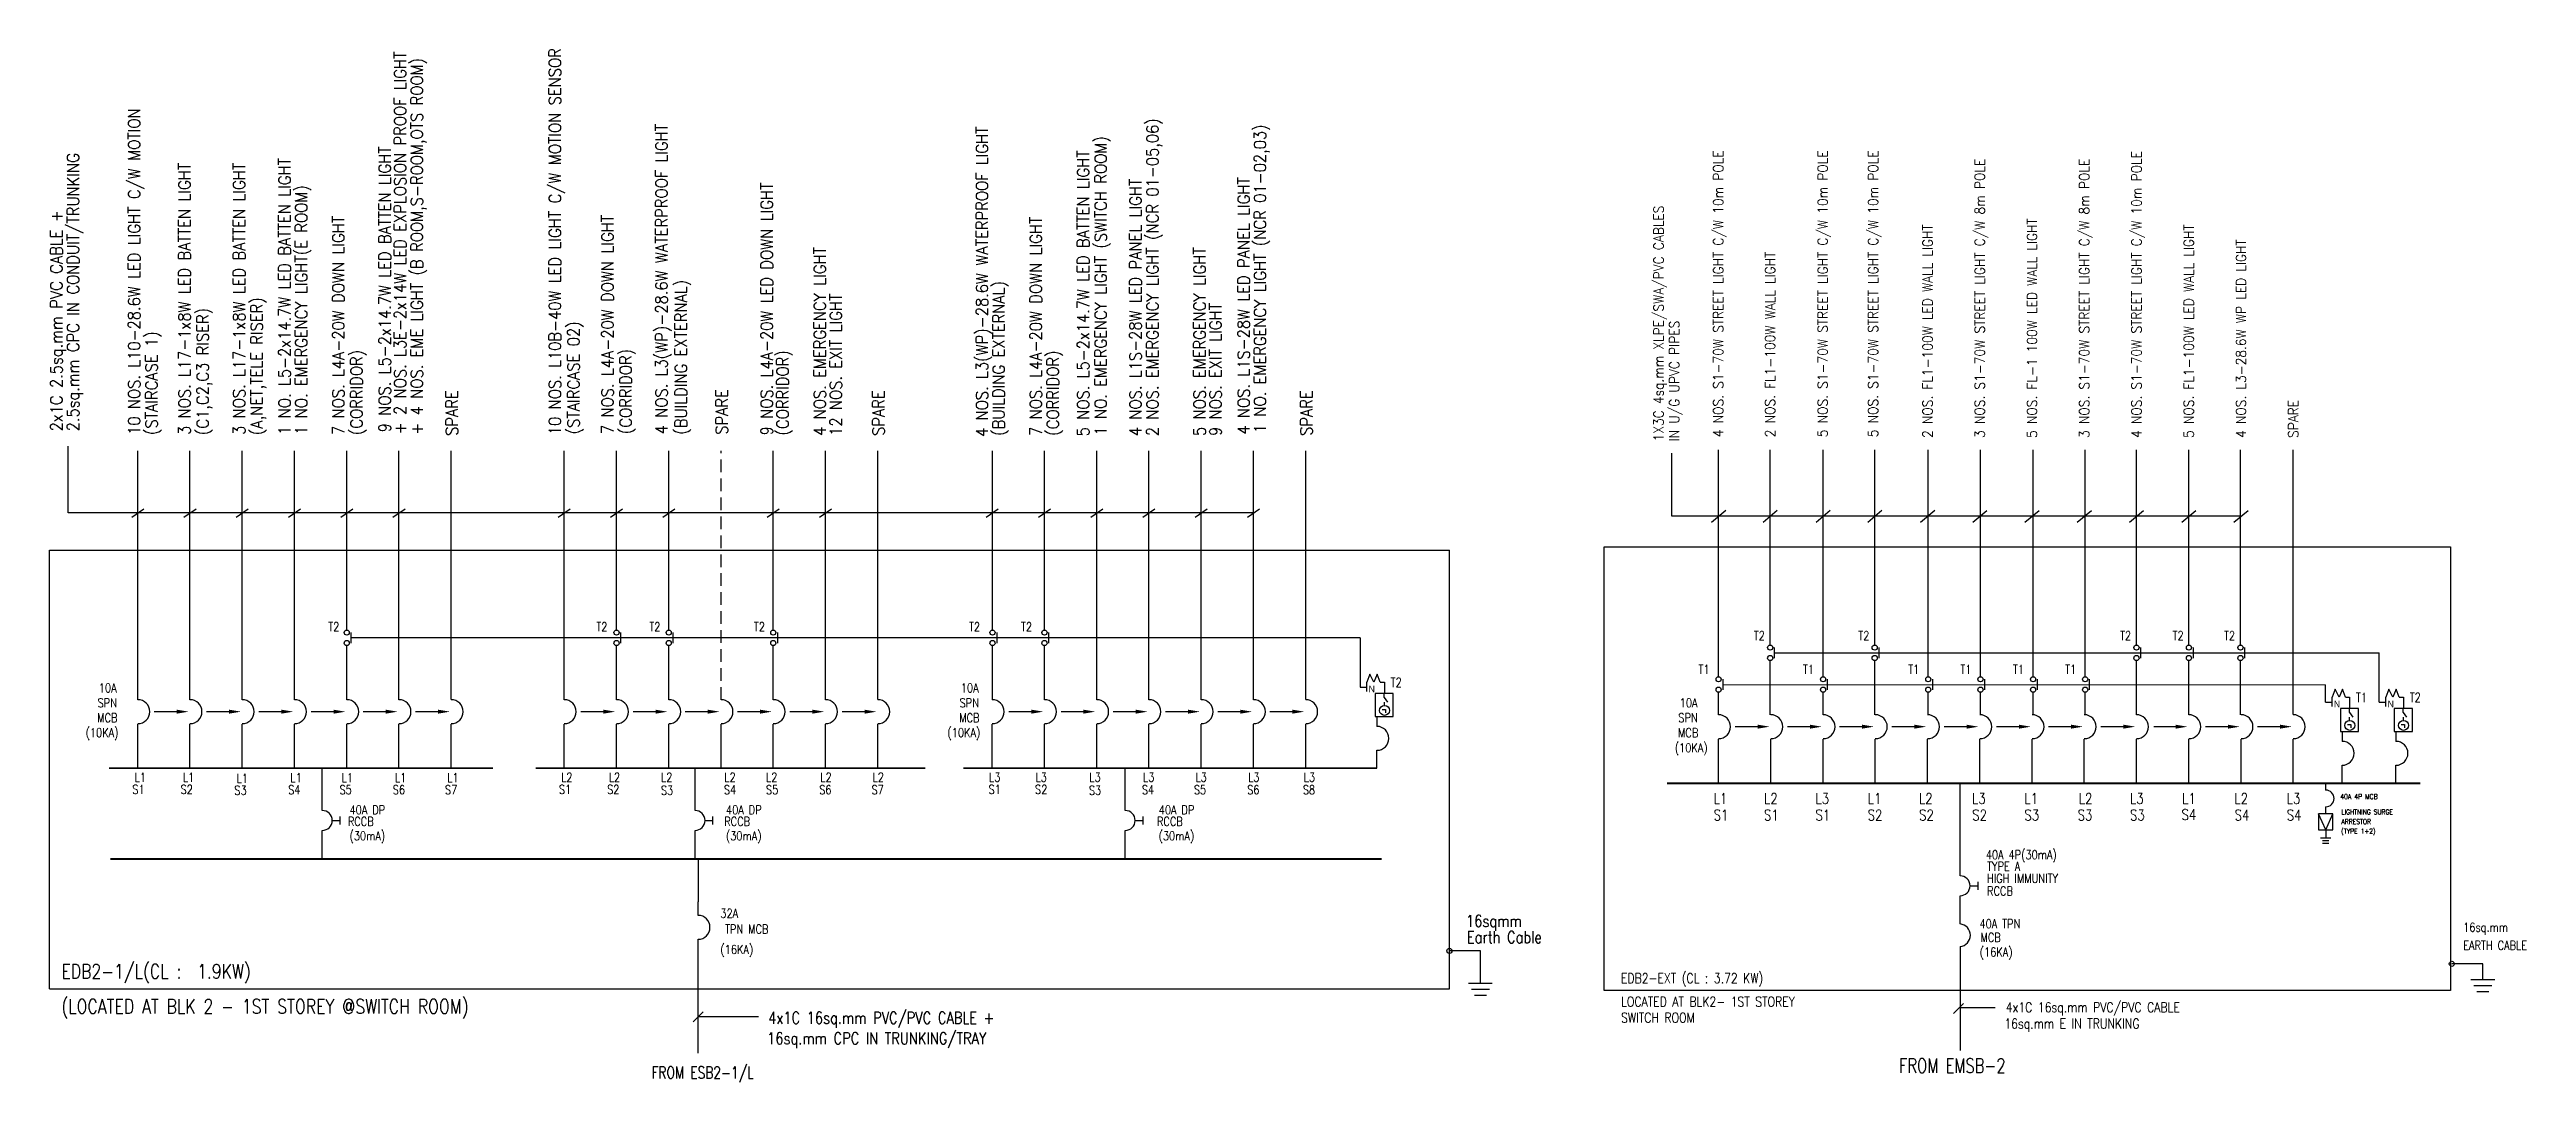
# Model space of a CAD drawing. Header units: millimetres. Extents: x 342787 to 562436, y 253179 to 528288.
# Drawn here: x 427876 to 490059, y 316712 to 342658 of the extents above; entities that cross this region are included whole.
import ezdxf
from ezdxf.enums import TextEntityAlignment as Align

# ---------------------------------------------------------------- set-up
doc = ezdxf.new("R2010")
doc.units = ezdxf.units.MM
doc.header["$LTSCALE"] = 0.01
doc.linetypes.add('DASHED', pattern=[19.05, 12.7, -6.35])
doc.linetypes.add('{ -E- }', pattern=[0])
for name, color, linetype in [('0-DIM', 7, 'Continuous'), ('E-_ELEC----_E-', 3, 'Continuous'), ('ME-SLD', 7, 'Continuous')]:
    doc.layers.add(name, color=color, linetype=linetype)
doc.styles.add('100', font='romans.shx', dxfattribs={"width": 0.8, "height": 250})
doc.styles.add('A2', font='SIMPLEX.shx', dxfattribs={"width": 0.95, "height": 190})
doc.styles.add('PwNote', font='Romans.shx', dxfattribs={"width": 0.75, "bigfont": 'Special.shx'})
doc.styles.add('ROMANS', font='romans', dxfattribs={"width": 0.75})
doc.styles.add('SIMPLEX', font='simplex.shx', dxfattribs={"width": 0.65})
doc.linetypes.add('communication_line', pattern='A,0.25,-0.2,0.25,-0.2,0.25,-0.2,0.25,-0.2,["C",Standard,S=0.1,R=0,X=-0.1,Y=-0.05],-0.075', length=1.875)
doc.dimstyles.get("Standard").update_dxf_attribs({"dimtxt": 0.18, "dimasz": 0.18, "dimexe": 0.18, "dimexo": 0.0625, "dimgap": 0.09, "dimtad": 0, "dimtih": 1, "dimtoh": 1, "dimdec": 4, "dimzin": 0, "dimdsep": 46, "dimtxsty": 'Standard', "dimcen": 0.09, "dimadec": 0, "dimazin": 0, "dimtfac": 1, "dimtdec": 4, "dimtofl": 0, "dimtmove": 0, "dimatfit": 3, "dimfxl": 1, "dimtolj": 1, "dimtzin": 0, "dimarcsym": 0})

msp = doc.modelspace()

# ---------------------------------------------------------------- texts
for s, height, rotation, style, width, p in [('10 NOS. L10B-40W LED LIGHT C/W MOTION SENSOR', 300, 90, 'A2', 0.9, (440714, 332973, 46506)), ('+ 2 NOS. L3E-2x14W LED EXPLOSION PROOF LIGHT', 300, 90, 'A2', 0.9, (436826, 332993, 46506)), ('+ 4 NOS. EME LIGHT (B ROOM,S-ROOM,OTS ROOM) ', 300, 90, 'A2', 0.9, (437248, 332983, 46506)), ('10 NOS. L10-28.6W LED LIGHT C/W MOTION ', 300, 90, 'A2', 0.9, (430150, 332978, 46506)), ('4 NOS. L3(WP)-28.6W WATERPROOF LIGHT', 300, 90, 'A2', 0.9, (443389, 332993, 46506)), ('2 NOS. EMERGENCY LIGHT (NCR 01-05,06)', 300, 90, 'A2', 0.9, (455715, 332947, 46506)), ('9 NOS. L5-2x14.7W LED BATTEN LIGHT', 300, 90, 'A2', 0.9, (436440, 333043, 46506)), ('4 NOS. L3(WP)-28.6W WATERPROOF LIGHT', 300, 90, 'A2', 0.9, (451435, 332927, 46506)), ('1 NO. EMERGENCY LIGHT (SWITCH ROOM)', 300, 90, 'A2', 0.9, (454415, 332962, 46506)), ('1 NO. EMERGENCY LIGHT (NCR 01-02,03)', 300, 90, 'A2', 0.9, (458414, 333023, 46506)), ('2.5sq.mm CPC IN CONDUIT/TRUNKING', 300, 90, 'A2', 0.9, (428616, 333068, 46506)), ('3 NOS. L17-1x8W LED BATTEN LIGHT', 300, 90, 'A2', 0.9, (431412, 332976, 46506)), ('3 NOS. L17-1x8W LED BATTEN LIGHT', 300, 90, 'A2', 0.9, (432784, 332976, 46506)), ('1 NO. L5-2x14.7W LED BATTEN LIGHT', 300, 90, 'A2', 0.9, (433927, 332980, 46506)), ('5 NOS. L5-2x14.7W LED BATTEN LIGHT', 300, 90, 'A2', 0.9, (453977, 332942, 46506)), ('4 NOS. S1-70W STREET LIGHT C/W 10m POLE', 250, 90, 'A2', 0.9, (469893, 332920, -12208)), ('5 NOS. S1-70W STREET LIGHT C/W 10m POLE', 250, 90, 'A2', 0.9, (472515, 332920, -12208)), ('5 NOS. S1-70W STREET LIGHT C/W 10m POLE', 250, 90, 'A2', 0.9, (473781, 332920, -12208)), ('3 NOS. S1-70W STREET LIGHT C/W 8m POLE', 250, 90, 'A2', 0.9, (476459, 332902, -12208)), ('3 NOS. S1-70W STREET LIGHT C/W 8m POLE', 250, 90, 'A2', 0.9, (479083, 332902, -12208)), ('4 NOS. S1-70W STREET LIGHT C/W 10m POLE', 250, 90, 'A2', 0.9, (480394, 332902, -12208)), ('1 NO. EMERGENCY LIGHT(E ROOM)', 300, 90, 'A2', 0.9, (434346, 332980, 46506)), ('9 NOS. L4A-20W LED DOWN LIGHT', 300, 90, 'A2', 0.9, (446030, 332966, 46506)), ('4 NOS. L1S-28W LED PANEL LIGHT', 300, 90, 'A2', 0.9, (455288, 332947, 46506)), ('4 NOS. L1S-28W LED PANEL LIGHT', 300, 90, 'A2', 0.9, (458004, 332985, 46506)), ('2x1C 2.5sq.mm PVC CABLE +', 300, 90, 'A2', 0.9, (428197, 333068, 46506)), ('7 NOS. L4A-20W DOWN LIGHT', 300, 90, 'A2', 0.9, (435276, 332975, 46506)), ('7 NOS. L4A-20W DOWN LIGHT', 300, 90, 'A2', 0.9, (442034, 332999, 46506)), ('7 NOS. L4A-20W DOWN LIGHT', 300, 90, 'A2', 0.9, (452786, 332954, 46506)), ('1X3C 4sq.mm XLPE/SWA/PVC CABLES', 250, 90, 'A2', 0.9, (468396, 332816, -10172)), ('5 NOS. FL-1 100W LED WALL LIGHT', 250, 90, 'A2', 0.9, (477771, 332902, -12208)), ('4 NOS. EMERGENCY LIGHT', 300, 90, 'A2', 0.9, (447365, 332954, 46506)), ('5 NOS. EMERGENCY LIGHT', 300, 90, 'A2', 0.9, (456899, 332950, 46506)), ('2 NOS. FL1-100W LED WALL LIGHT', 250, 90, 'A2', 0.9, (475148, 332902, -12208)), ('5 NOS. FL1-100W LED WALL LIGHT', 250, 90, 'A2', 0.9, (481706, 332902, -12208)), ('4 NOS. L3-28.6W WP LED LIGHT', 250, 90, 'A2', 0.9, (483018, 332902, -12208)), ('2 NOS. FL1-100W WALL LIGHT', 250, 90, 'A2', 0.9, (471194, 332920, -12208)), ('(BUILDING EXTERNAL)', 300, 90, 'A2', 0.9, (443877, 332986, 46506)), ('12 NOS. EXIT LIGHT', 300, 90, 'A2', 0.9, (447765, 332954, 46506)), ('(BUILDING EXTERNAL)', 300, 90, 'A2', 0.9, (451854, 332957, 46506)), ('(C1,C2,C3 RISER)', 300, 90, 'A2', 0.9, (431870, 332976, 46506)), ('(A,NET,TELE RISER)', 300, 90, 'A2', 0.9, (433226, 332976, 46506)), ('9 NOS. EXIT LIGHT', 300, 90, 'A2', 0.9, (457299, 332950, 46506)), ('IN U/G UPVC PIPES', 250, 90, 'A2', 0.9, (468790, 332816, -10172)), ('(STAIRCASE 1)', 300, 90, 'A2', 0.9, (430587, 332978, 46506)), ('(STAIRCASE 02)', 300, 90, 'A2', 0.9, (441180, 332996, 46506)), ('(CORRIDOR) ', 300, 90, 'A2', 0.9, (435730, 332975, 46506)), ('(CORRIDOR) ', 300, 90, 'A2', 0.9, (442490, 332999, 46506)), ('(CORRIDOR) ', 300, 90, 'A2', 0.9, (446430, 332965, 46506)), ('(CORRIDOR) ', 300, 90, 'A2', 0.9, (453215, 332959, 46506)), ('SPARE', 300, 90, 'A2', 0.9, (438128, 332955, 46506)), ('SPARE', 300, 90, 'A2', 0.9, (444901, 332983, 46506)), ('SPARE', 300, 90, 'A2', 0.9, (448836, 332955, 46506)), ('SPARE', 300, 90, 'A2', 0.9, (459579, 332955, 46506)), ('SPARE', 250, 90, 'A2', 0.9, (484329, 332902, -12208)), ('L1', 270, 360, '100', 0.8, (469653, 323708, -4069)), ('L2', 270, 360, '100', 0.8, (470918, 323708, -4069)), ('L3', 270, 360, '100', 0.8, (472210, 323708, -4069)), ('L1', 270, 360, '100', 0.8, (473521, 323708, -4069)), ('L2', 270, 360, '100', 0.8, (474807, 323708, -4069)), ('L3', 270, 360, '100', 0.8, (476139, 323708, -4069)), ('L1', 270, 360, '100', 0.8, (477455, 323708, -4069)), ('L2', 270, 360, '100', 0.8, (478821, 323708, -4069)), ('L3', 270, 360, '100', 0.8, (480104, 323708, -4069)), ('L1', 270, 360, '100', 0.8, (481415, 323708, -4069)), ('L2', 270, 360, '100', 0.8, (482727, 323708, -4069)), ('L3', 270, 360, '100', 0.8, (484038, 323708, -4069)), ('S1', 270, 360, '100', 0.8, (469653, 323294, -4069)), ('S1', 270, 360, '100', 0.8, (470918, 323294, -4069)), ('S1', 270, 360, '100', 0.8, (472210, 323294, -4069)), ('S2', 270, 360, '100', 0.8, (473521, 323294, -4069)), ('S2', 270, 360, '100', 0.8, (474812, 323294, -4069)), ('S2', 270, 360, '100', 0.8, (476144, 323294, -4069)), ('S3', 270, 360, '100', 0.8, (477455, 323294, -4069)), ('S3', 270, 360, '100', 0.8, (478791, 323294, -4069)), ('S3', 270, 360, '100', 0.8, (480107, 323294, -4069)), ('S4', 270, 360, '100', 0.8, (481399, 323306, -4069)), ('S4', 270, 360, '100', 0.8, (482731, 323294, -4069)), ('S4', 270, 360, '100', 0.8, (484042, 323294, -4069)), ('40A 4P(30mA)', 225, 360, '100', 0.8, (476486, 322320, -4069)), ('TYPE A', 225, 360, '100', 0.8, (476518, 322030, -4069)), ('HIGH IMMUNITY', 225, 360, '100', 0.8, (476518, 321727, -4069)), ('RCCB', 225, 360, '100', 0.8, (476518, 321409, -4069)), ('40A TPN', 225, 360, '100', 0.8, (476326, 320585, -4069)), ('MCB', 225, 360, '100', 0.8, (476352, 320243, -4069)), ('EARTH CABLE', 225, 360, '100', 0.8, (488470, 320044, -12208)), ('16sq.mm', 225, 360, '100', 0.8, (488470, 320498, -12208)), ('(16KA)', 225, 360, '100', 0.8, (476333, 319875, -4069)), ('4x1C 16sq.mm PVC/PVC CABLE +', 300, 360, 'PwNote', 0.8, (445917, 318187, 46506)), ('SWITCH ROOM', 250, 360, 'PwNote', 0.8, (467329, 318215, -12208)), ('LOCATED AT BLK2- 1ST STOREY ', 250, 360, 'PwNote', 0.8, (467329, 318617, -12208)), ('4x1C 16sq.mm PVC/PVC CABLE', 250, 360, 'PwNote', 0.8, (476986, 318475, -4069)), ('16sq.mm CPC IN TRUNKING/TRAY', 300, 360, 'PwNote', 0.8, (445891, 317671, 46506)), ('16sq.mm E IN TRUNKING', 250, 360, 'PwNote', 0.8, (476950, 318067, -4069))]:
    msp.add_text(s, height=height, rotation=rotation, dxfattribs=dict(style=style, width=width)).set_placement(p)
for s, height, style, width, p in [('T2', 225, '100', 0.8, (434872, 328046, 46506)), ('T2', 225, '100', 0.8, (441604, 328046, 46506)), ('T2', 225, '100', 0.8, (442935, 328046, 46506)), ('T2', 225, '100', 0.8, (445558, 328046, 46506)), ('T2', 225, '100', 0.8, (450960, 328046, 46506)), ('T2', 225, '100', 0.8, (452264, 328046, 46506)), ('T2', 225, '100', 0.8, (470661, 327823, -4069)), ('T2', 225, '100', 0.8, (473285, 327823, -4069)), ('T2', 225, '100', 0.8, (479857, 327823, -4069)), ('T2', 225, '100', 0.8, (481174, 327823, -4069)), ('T2', 225, '100', 0.8, (482467, 327823, -4069)), ('10A', 225, '100', 0.8, (429113, 326511, 46506)), ('10A', 225, '100', 0.8, (450754, 326511, 46506)), ('T2', 240, 'SIMPLEX', 0.75, (461545, 326640, 46506)), ('T1', 240, 'SIMPLEX', 0.75, (485779, 326263, -4069)), ('T2', 240, 'SIMPLEX', 0.75, (487129, 326263, -4069)), ('MCB', 225, '100', 0.8, (429072, 325761, 46506)), ('SPN', 225, '100', 0.8, (429081, 326136, 46506)), ('MCB', 225, '100', 0.8, (450713, 325761, 46506)), ('SPN', 225, '100', 0.8, (450722, 326136, 46506)), ('SPN', 225, '100', 0.8, (468767, 325760, -4069)), ('10A', 225, '100', 0.8, (468800, 326135, -4069)), ('(10KA)', 225, '100', 0.8, (428782, 325388, 46506)), ('(10KA)', 225, '100', 0.8, (450418, 325388, 46506)), ('(10KA)', 225, '100', 0.8, (468679, 325005, -4069)), ('MCB', 225, '100', 0.8, (468759, 325385, -4069)), ('S1', 225, '100', 0.8, (429956, 323961, 46506)), ('L1', 225, '100', 0.8, (430012, 324267, 46506)), ('S2', 225, '100', 0.8, (431166, 323961, 46506)), ('L1', 225, '100', 0.8, (431222, 324267, 46506)), ('S3', 225, '100', 0.8, (432516, 323937, 46506)), ('L1', 225, '100', 0.8, (432573, 324242, 46506)), ('S4', 225, '100', 0.8, (433866, 323953, 46506)), ('L1', 225, '100', 0.8, (433923, 324259, 46506)), ('S5', 225, '100', 0.8, (435155, 323953, 46506)), ('L1', 225, '100', 0.8, (435211, 324259, 46506)), ('S6', 225, '100', 0.8, (436492, 323953, 46506)), ('L1', 225, '100', 0.8, (436548, 324259, 46506)), ('S7', 225, '100', 0.8, (437803, 323953, 46506)), ('L1', 225, '100', 0.8, (437860, 324259, 46506)), ('S1', 225, '100', 0.8, (440663, 323961, 46506)), ('L2', 225, '100', 0.8, (440720, 324267, 46506)), ('S2', 225, '100', 0.8, (441874, 323961, 46506)), ('L2', 225, '100', 0.8, (441916, 324267, 46506)), ('S3', 225, '100', 0.8, (443224, 323937, 46506)), ('L2', 225, '100', 0.8, (443228, 324267, 46506)), ('S4', 225, '100', 0.8, (444805, 323953, 46506)), ('L2', 225, '100', 0.8, (444815, 324267, 46506)), ('S5', 225, '100', 0.8, (445862, 323953, 46506)), ('L2', 225, '100', 0.8, (445863, 324267, 46506)), ('S6', 225, '100', 0.8, (447199, 323953, 46506)), ('L2', 225, '100', 0.8, (447225, 324267, 46506)), ('S7', 225, '100', 0.8, (448511, 323953, 46506)), ('L2', 225, '100', 0.8, (448537, 324267, 46506)), ('S1', 225, '100', 0.8, (451449, 323961, 46506)), ('L3', 225, '100', 0.8, (451463, 324267, 46506)), ('S2', 225, '100', 0.8, (452617, 323961, 46506)), ('L3', 225, '100', 0.8, (452629, 324267, 46506)), ('S3', 225, '100', 0.8, (453967, 323937, 46506)), ('L3', 225, '100', 0.8, (453981, 324267, 46506)), ('S4', 225, '100', 0.8, (455297, 323953, 46506)), ('L3', 225, '100', 0.8, (455329, 324267, 46506)), ('S5', 225, '100', 0.8, (456605, 323953, 46506)), ('L3', 225, '100', 0.8, (456644, 324267, 46506)), ('S6', 225, '100', 0.8, (457942, 323953, 46506)), ('L3', 225, '100', 0.8, (457966, 324267, 46506)), ('S8', 225, '100', 0.8, (459339, 323953, 46506)), ('L3', 225, '100', 0.8, (459363, 324267, 46506)), ('EDB2-EXT (CL : 3.72 KW)', 250, 'PwNote', 0.8, (467326, 319207, -12208)), ('FROM ESB2-1/L', 300, 'PwNote', 0.75, (442988, 316812, 46506)), ('FROM EMSB-2', 360, 'PwNote', 0.75, (474309, 316956, -4069))]:
    msp.add_text(s, height=height, dxfattribs=dict(style=style, width=width)).set_placement(p)
at = {"width": 0.8}
for s, height, style, p in [('T1', 225, '100', (469412, 327090, -4069)), ('T1', 225, '100', (472035, 327090, -4069)), ('T1', 225, '100', (474677, 327090, -4069)), ('T1', 225, '100', (475986, 327090, -4069)), ('T1', 225, '100', (477307, 327090, -4069)), ('T1', 225, '100', (478615, 327090, -4069)), ('RCCB', 225, '100', (435689, 323269, 46506)), ('40A DP ', 225, '100', (435917, 323560, 46506)), ('RCCB', 225, '100', (445139, 323269, 46506)), ('40A DP ', 225, '100', (445367, 323560, 46506)), ('RCCB', 225, '100', (456002, 323269, 46506)), ('40A DP ', 225, '100', (456230, 323560, 46506)), ('(30mA)', 225, '100', (435855, 322891, 46506)), ('(30mA)', 225, '100', (445304, 322891, 46506)), ('(30mA)', 225, '100', (456167, 322891, 46506)), ('32A ', 225, '100', (445002, 320960, 46506)), ('16sqmm ', 300, 'ROMANS', (464218, 320718, 46506)), ('TPN MCB', 225, '100', (445379, 320564, 46506)), ('Earth Cable', 300, 'ROMANS', (464398, 320360, 46506)), ('(16KA)', 225, '100', (445130, 320036, 46506))]:
    msp.add_text(s, height=height, dxfattribs=dict(at, style=style)).set_placement(p, align=Align.MIDDLE)
for p in [(460989, 326512, 46506), (485223, 326135, -4069), (486572, 326135, -4069)]:
    msp.add_text('N', height=166).set_placement(p)
at = {"ltscale": 1000, "style": 'SIMPLEX', "width": 0.8}
msp.add_text('40A 4P MCB', height=125, dxfattribs=at).set_placement((485385, 323832, 7557))
at = {"ltscale": 1.5, "style": 'PwNote', "width": 0.8}
for s, p in [('EDB2-1/L(CL :  1.9KW)', (428173, 319323, 46506)), ('(LOCATED AT BLK 2 - 1ST STOREY @SWITCH ROOM)', (428173, 318442, 46506))]:
    msp.add_text(s, height=360, dxfattribs=at).set_placement(p)
at = {"layer": 'ME-SLD', "color": 7, "style": 'ROMANS', "width": 0.75}
for s, p in [('LIGHTNING SURGE', (485414, 323444, -4069)), ('ARRESTOR', (485414, 323203, -4069)), ('(TYPE 1+2)', (485409, 322962, -4069))]:
    msp.add_text(s, height=125, dxfattribs=at).set_placement(p)

# ---------------------------------------------------------------- blocks, each defined once
blk = doc.blocks.new('ELEC0338')
at = {"color": 7}
for p, q in [((160, 849), (160, 1039)), ((160, 849), (310, 649)), ((164, 498), (164, 646))]:
    blk.add_line(p, q, dxfattribs=at)
blk.add_lwpolyline([(566, 0), (566, 1039), (-250, 1039), (-250, 0)], close=True, dxfattribs=at)
blk.add_lwpolyline([(64, 311), (218, 311), (218, 168)], dxfattribs=at)
blk.add_circle((172, 277), 222, dxfattribs=at)
blk = doc.blocks.new('CLOSEDFILLED')
at = {"color": 0}
blk.add_solid([(-1, 0), (0, 0), (-1, 0)], dxfattribs=at)
blk = doc.blocks.new('ELEC0302')
at = {"color": 0}
blk.add_arc((20, 0), 300, 275.73917, 84.26083, dxfattribs=at)

# ---------------------------------------------------------------- linework, layer by layer
at = {"linetype": '{ -E- }'}
for p, q in [((430091, 326326, 46506), (430091, 332578, 46506)), ((431402, 326326, 46506), (431402, 332578, 46506)), ((432714, 326326, 46506), (432714, 332578, 46506)), ((434025, 326326, 46506), (434025, 332578, 46506)), ((435337, 328076, 46506), (435337, 332578, 46506)), ((436649, 326326, 46506), (436649, 332578, 46506)), ((440798, 326326, 46506), (440798, 332578, 46506)), ((442110, 328076, 46506), (442110, 332578, 46506)), ((443421, 328076, 46506), (443421, 332578, 46506)), ((446045, 328076, 46506), (446045, 332578, 46506)), ((447356, 326326, 46506), (447356, 332578, 46506)), ((451549, 328076, 46506), (451549, 332578, 46506)), ((452853, 328076, 46506), (452853, 332578, 46506)), ((454164, 326326, 46506), (454164, 332578, 46506)), ((455476, 326326, 46506), (455476, 332578, 46506)), ((456788, 326326, 46506), (456788, 332578, 46506)), ((458099, 326326, 46506), (458099, 332578, 46506)), ((469777, 326905, -4069), (469777, 332599, -12208)), ((471073, 327701, -4069), (471073, 332599, -12208)), ((472400, 326905, -4069), (472400, 332599, -12208)), ((473696, 327701, -4069), (473696, 332599, -12208)), ((475042, 326905, -4069), (475042, 332599, -12208)), ((476351, 326905, -4069), (476351, 332599, -12208)), ((477672, 326905, -4069), (477672, 332599, -12208)), ((478980, 326905, -4069), (478980, 332599, -12208)), ((480268, 327701, -4069), (480268, 332599, -12208)), ((481586, 327701, -4069), (481586, 332599, -12208)), ((482879, 327701, -4069), (482879, 332599, -12208)), ((435337, 326326, 46506), (435337, 327685, 46506)), ((442110, 326326, 46506), (442110, 327685, 46506)), ((443421, 326326, 46506), (443421, 327685, 46506)), ((446045, 326326, 46506), (446045, 327685, 46506)), ((451549, 326326, 46506), (451549, 327685, 46506)), ((452853, 326326, 46506), (452853, 327685, 46506)), ((471073, 325950, -4069), (471073, 327310, -4069)), ((473696, 325950, -4069), (473696, 327310, -4069)), ((480268, 325950, -4069), (480268, 327310, -4069)), ((481586, 325950, -4069), (481586, 327310, -4069)), ((482879, 325950, -4069), (482879, 327310, -4069)), ((469777, 325949, -4069), (469777, 326514, -4069)), ((472400, 325949, -4069), (472400, 326514, -4069)), ((475042, 325949, -4069), (475042, 326514, -4069)), ((476351, 325949, -4069), (476351, 326514, -4069)), ((477672, 325949, -4069), (477672, 326514, -4069)), ((478980, 325949, -4069), (478980, 326514, -4069)), ((444156, 320910, 46506), (444156, 321249, 46506)), ((444156, 317452, 46506), (444156, 320309, 46506)), ((463797, 320015, 46506), (463018, 320015, 46506))]:
    msp.add_line(p, q, dxfattribs=at)
at = {"linetype": 'DASHED', "ltscale": 10}
for p, q in [((437960, 326326, 46506), (437960, 332578, 46506)), ((448668, 326326, 46506), (448668, 332578, 46506)), ((459411, 326326, 46506), (459411, 332578, 46506)), ((484205, 325949, -4069), (484205, 332599, -12208))]:
    msp.add_line(p, q, dxfattribs=at)
at = {"linetype": 'DASHED', "ltscale": 2500}
msp.add_line((444733, 326326, 46506), (444733, 332578, 46506), dxfattribs=at)
for p, q in [((429940, 330914, 46506), (430241, 331123, 46506)), ((431251, 330914, 46506), (431553, 331123, 46506)), ((432563, 330914, 46506), (432865, 331123, 46506)), ((433875, 330914, 46506), (434176, 331123, 46506)), ((435186, 330914, 46506), (435488, 331123, 46506)), ((436498, 330914, 46506), (436800, 331123, 46506)), ((440647, 330914, 46506), (440949, 331123, 46506)), ((441959, 330914, 46506), (442260, 331123, 46506)), ((443271, 330914, 46506), (443572, 331123, 46506)), ((445894, 330914, 46506), (446195, 331123, 46506)), ((447205, 330914, 46506), (447507, 331123, 46506)), ((451390, 330914, 46506), (451692, 331123, 46506)), ((452702, 330914, 46506), (453003, 331123, 46506)), ((454014, 330914, 46506), (454315, 331123, 46506)), ((455325, 330914, 46506), (455627, 331123, 46506)), ((456637, 330914, 46506), (456938, 331123, 46506)), ((457948, 330914, 46506), (458250, 331123, 46506)), ((469601, 330789, -10172), (469956, 331084, -10172)), ((470897, 330789, -9444), (471251, 331084, -9444)), ((472224, 330789, -9830), (472579, 331084, -9830)), ((473520, 330789, -9444), (473875, 331084, -9444)), ((474848, 330789, -9444), (475203, 331084, -9444)), ((476158, 330788, -10172), (476513, 331083, -10172)), ((477469, 330788, -10172), (477824, 331083, -10172)), ((478781, 330788, -10172), (479136, 331083, -10172)), ((480093, 330788, -10172), (480448, 331083, -10172)), ((481404, 330788, -10172), (481759, 331083, -10172)), ((482716, 330788, -10172), (483071, 331083, -10172)), ((435337, 327946, 46506), (435337, 327947, 46506)), ((435450, 327750, 46506), (435450, 328012, 46506)), ((442110, 327946, 46506), (442110, 327947, 46506)), ((442222, 327750, 46506), (442222, 328012, 46506)), ((443421, 327946, 46506), (443421, 327947, 46506)), ((443534, 327750, 46506), (443534, 328012, 46506)), ((446045, 327946, 46506), (446045, 327947, 46506)), ((446157, 327750, 46506), (446157, 328012, 46506)), ((451549, 327946, 46506), (451549, 327947, 46506)), ((451662, 327750, 46506), (451662, 328012, 46506)), ((452853, 327946, 46506), (452853, 327947, 46506)), ((452965, 327750, 46506), (452965, 328012, 46506)), ((471073, 327570, -4069), (471073, 327571, -4069)), ((471185, 327374, -4069), (471185, 327636, -4069)), ((473696, 327570, -4069), (473696, 327571, -4069)), ((473809, 327374, -4069), (473809, 327636, -4069)), ((480268, 327570, -4069), (480268, 327571, -4069)), ((480381, 327374, -4069), (480381, 327636, -4069)), ((481586, 327570, -4069), (481586, 327571, -4069)), ((481698, 327374, -4069), (481698, 327636, -4069)), ((482879, 327570, -4069), (482879, 327571, -4069)), ((482991, 327374, -4069), (482991, 327636, -4069)), ((469777, 326774, -4069), (469777, 326775, -4069)), ((469890, 326578, -4069), (469890, 326840, -4069)), ((472400, 326774, -4069), (472400, 326775, -4069)), ((472513, 326578, -4069), (472513, 326840, -4069)), ((475042, 326774, -4069), (475042, 326775, -4069)), ((475155, 326578, -4069), (475155, 326840, -4069)), ((476351, 326774, -4069), (476351, 326775, -4069)), ((476463, 326578, -4069), (476463, 326840, -4069)), ((477672, 326774, -4069), (477672, 326775, -4069)), ((477784, 326578, -4069), (477784, 326840, -4069)), ((478980, 326774, -4069), (478980, 326775, -4069)), ((479093, 326578, -4069), (479093, 326840, -4069)), ((431071, 326026, 46506), (430506, 326026, 46506)), ((432383, 326026, 46506), (431818, 326026, 46506)), ((433694, 326026, 46506), (433130, 326026, 46506)), ((435006, 326026, 46506), (434441, 326026, 46506)), ((436318, 326026, 46506), (435753, 326026, 46506)), ((437629, 326026, 46506), (437065, 326026, 46506)), ((441779, 326026, 46506), (441214, 326026, 46506)), ((443090, 326026, 46506), (442526, 326026, 46506)), ((444402, 326026, 46506), (443837, 326026, 46506)), ((445714, 326026, 46506), (445149, 326026, 46506)), ((447025, 326026, 46506), (446460, 326026, 46506)), ((448337, 326026, 46506), (447772, 326026, 46506)), ((452522, 326026, 46506), (451957, 326026, 46506)), ((453833, 326026, 46506), (453269, 326026, 46506)), ((455145, 326026, 46506), (454580, 326026, 46506)), ((456457, 326026, 46506), (455892, 326026, 46506)), ((457768, 326026, 46506), (457203, 326026, 46506)), ((459080, 326026, 46506), (458515, 326026, 46506)), ((430091, 324607, 46506), (430091, 325714, 46506)), ((431402, 324607, 46506), (431402, 325714, 46506)), ((432714, 324607, 46506), (432714, 325714, 46506)), ((434025, 324607, 46506), (434025, 325714, 46506)), ((435337, 324607, 46506), (435337, 325714, 46506)), ((436649, 324607, 46506), (436649, 325714, 46506)), ((437960, 324607, 46506), (437960, 325714, 46506)), ((440798, 324607, 46506), (440798, 325714, 46506)), ((442110, 324607, 46506), (442110, 325714, 46506)), ((443421, 324607, 46506), (443421, 325714, 46506)), ((444733, 324607, 46506), (444733, 325714, 46506)), ((446045, 324607, 46506), (446045, 325714, 46506)), ((447356, 324607, 46506), (447356, 325714, 46506)), ((448668, 324607, 46506), (448668, 325714, 46506)), ((451541, 324607, 46506), (451541, 325714, 46506)), ((452853, 324607, 46506), (452853, 325714, 46506)), ((454164, 324607, 46506), (454164, 325714, 46506)), ((455476, 324607, 46506), (455476, 325714, 46506)), ((456788, 324607, 46506), (456788, 325714, 46506)), ((458099, 324607, 46506), (458099, 325714, 46506)), ((459411, 324607, 46506), (459411, 325714, 46506)), ((469777, 324230, -4069), (469777, 325337, -4069)), ((470758, 325649, -4069), (470193, 325649, -4069)), ((471089, 324230, -4069), (471089, 325337, -4069)), ((472069, 325649, -4069), (471505, 325649, -4069)), ((472400, 324230, -4069), (472400, 325337, -4069)), ((473381, 325649, -4069), (472816, 325649, -4069)), ((473712, 324230, -4069), (473712, 325337, -4069)), ((474692, 325649, -4069), (474128, 325649, -4069)), ((475024, 324230, -4069), (475024, 325337, -4069)), ((476004, 325649, -4069), (475439, 325649, -4069)), ((476335, 324230, -4069), (476335, 325337, -4069)), ((477316, 325649, -4069), (476751, 325649, -4069)), ((477647, 324230, -4069), (477647, 325337, -4069)), ((478627, 325649, -4069), (478063, 325649, -4069)), ((478958, 324230, -4069), (478958, 325337, -4069)), ((479939, 325649, -4069), (479374, 325649, -4069)), ((480270, 324230, -4069), (480270, 325337, -4069)), ((481272, 325649, -4069), (480707, 325649, -4069)), ((481582, 324230, -4069), (481582, 325337, -4069)), ((482562, 325649, -4069), (481998, 325649, -4069)), ((482893, 324230, -4069), (482893, 325337, -4069)), ((483874, 325649, -4069), (483309, 325649, -4069)), ((484205, 324230, -4069), (484205, 325337, -4069)), ((434724, 323543, 46506), (434724, 324607, 46506)), ((444082, 323543, 46506), (444082, 324607, 46506)), ((454880, 323543, 46506), (454880, 324607, 46506)), ((475840, 321903, -4069), (475840, 324230, -4069)), ((435174, 323193, 46506), (435174, 323393, 46506)), ((444532, 323193, 46506), (444532, 323393, 46506)), ((455330, 323193, 46506), (455330, 323393, 46506)), ((434724, 322326, 46506), (434724, 323043, 46506)), ((434974, 323293, 46506), (435174, 323293, 46506)), ((444082, 322326, 46506), (444082, 323043, 46506)), ((444332, 323293, 46506), (444532, 323293, 46506)), ((454880, 322326, 46506), (454880, 323043, 46506)), ((455130, 323293, 46506), (455330, 323293, 46506)), ((444156, 322326, 46506), (444156, 321249, 46506)), ((476090, 321653, -4069), (476290, 321653, -4069)), ((476290, 321553, -4069), (476290, 321753, -4069)), ((475840, 320699, -4069), (475840, 321403, -4069)), ((463797, 319208, 46506), (463797, 320015, 46506)), ((475840, 320125, -4069), (475840, 317515, -4069)), ((488964, 319692, -12208), (488185, 319692, -12208)), ((488964, 319300, -12208), (488964, 319692, -12208)), ((463497, 319208, 46506), (464097, 319208, 46506)), ((463572, 319058, 46506), (464022, 319058, 46506)), ((488664, 319300, -12208), (489264, 319300, -12208)), ((488739, 319150, -12208), (489189, 319150, -12208)), ((444031, 318234, 46506), (444281, 318485, 46506)), ((463647, 318908, 46506), (463947, 318908, 46506)), ((475678, 318447, -4069), (475928, 318697, -4069)), ((476721, 318588, -4069), (475819, 318588, -4069)), ((488814, 319000, -12208), (489114, 319000, -12208)), ((445675, 318359, 46506), (444156, 318359, 46506))]:
    msp.add_line(p, q)
at = {"linetype": '{ -E- }', "ltscale": 1.5}
for p, q in [((427876, 319068, 46506), (427876, 330082, 46506)), ((427876, 330082, 46506), (463018, 330082, 46506)), ((463018, 319068, 46506), (463018, 330082, 46506)), ((427876, 319068, 46506), (463018, 319068, 46506))]:
    msp.add_line(p, q, dxfattribs=at)
at = {"color": 7}
for p, q in [((460777, 327881, 46506), (460777, 326643, 46506)), ((460777, 326643, 46506), (460938, 326643, 46506)), ((461279, 326766, 46506), (461386, 326766, 46506)), ((461386, 326766, 46506), (461386, 326485, 46506)), ((461206, 325653, 46506), (461206, 325904, 46506)), ((485011, 326267, -4069), (485178, 326267, -4069)), ((485513, 326390, -4069), (485619, 326390, -4069)), ((485619, 326390, -4069), (485619, 326109, -4069)), ((486360, 326267, -4069), (486528, 326267, -4069)), ((486862, 326390, -4069), (486969, 326390, -4069)), ((486969, 326390, -4069), (486969, 326109, -4069)), ((485440, 325276, -4069), (485440, 325527, -4069)), ((486790, 325276, -4069), (486790, 325527, -4069)), ((461200, 324607, 46506), (461200, 325056, 46506)), ((485433, 324230, -4069), (485433, 324680, -4069)), ((486783, 324230, -4069), (486783, 324680, -4069))]:
    msp.add_line(p, q, dxfattribs=at)
at = {"linetype": '{ -E- }', "elevation": 46506}
for points in [[(458099, 331019), (428344, 331019), (428344, 332697)], [(460777, 327881), (435450, 327881)]]:
    msp.add_lwpolyline(points, dxfattribs=at)
for points, elevation in [([(482893, 330935), (468600, 330935), (468600, 332520)], -10172), ([(471185, 327505), (486360, 327505)], -4069), ([(486360, 326267), (486360, 327505)], -4069), ([(469890, 326709), (485011, 326702)], -4069), ([(485011, 326267), (485011, 326702)], -4069)]:
    msp.add_lwpolyline(points, dxfattribs=dict(elevation=elevation))
at = {"color": 7}
for points, elevation in [([(461279, 326766), (461207, 326966), (461124, 326766), (461020, 326966), (460944, 326766)], 46506), ([(485513, 326390), (485440, 326589), (485358, 326389), (485254, 326589), (485178, 326390)], -4069), ([(486862, 326390), (486790, 326589), (486707, 326389), (486604, 326589), (486528, 326390)], -4069)]:
    msp.add_lwpolyline(points, dxfattribs=dict(at, elevation=elevation))
at = {"const_width": 50}
for points, elevation in [([(429369, 324607), (439006, 324607)], 46506), ([(440077, 324607), (449863, 324607)], 46506), ([(450820, 324607), (461200, 324607)], 46506), ([(468483, 324230), (487397, 324230)], -4069), ([(461316, 322326), (429405, 322326)], 46506)]:
    msp.add_lwpolyline(points, dxfattribs=dict(at, elevation=elevation))
for centre, radius in [((435337, 328012, 46506), 64.6), ((435337, 327750, 46506), 64.6), ((442110, 328012, 46506), 64.6), ((442110, 327750, 46506), 64.6), ((443421, 328012, 46506), 64.6), ((443421, 327750, 46506), 64.6), ((446045, 328012, 46506), 64.6), ((446045, 327750, 46506), 64.6), ((451549, 328012, 46506), 64.6), ((451549, 327750, 46506), 64.6), ((452853, 328012, 46506), 64.6), ((452853, 327750, 46506), 64.6), ((471073, 327636, -4069), 64.6), ((471073, 327374, -4069), 64.6), ((473696, 327636, -4069), 64.6), ((473696, 327374, -4069), 64.6), ((480268, 327636, -4069), 64.6), ((480268, 327374, -4069), 64.6), ((481586, 327636, -4069), 64.6), ((481586, 327374, -4069), 64.6), ((482879, 327636, -4069), 64.6), ((482879, 327374, -4069), 64.6), ((469777, 326840, -4069), 64.6), ((469777, 326578, -4069), 64.6), ((472400, 326840, -4069), 64.6), ((472400, 326578, -4069), 64.6), ((475042, 326840, -4069), 64.6), ((475042, 326578, -4069), 64.6), ((476351, 326840, -4069), 64.6), ((476351, 326578, -4069), 64.6), ((477672, 326840, -4069), 64.6), ((477672, 326578, -4069), 64.6), ((478980, 326840, -4069), 64.6), ((478980, 326578, -4069), 64.6), ((463018, 320015, 46506), 63.8), ((488185, 319692, -12208), 63.8)]:
    msp.add_circle(centre, radius)
for centre, radius in [((430091, 326026, 46506), 300), ((431402, 326026, 46506), 300), ((432714, 326026, 46506), 300), ((434025, 326026, 46506), 300), ((435337, 326026, 46506), 300), ((436649, 326026, 46506), 300), ((437960, 326026, 46506), 300), ((440798, 326026, 46506), 300), ((442110, 326026, 46506), 300), ((443421, 326026, 46506), 300), ((444733, 326026, 46506), 300), ((446045, 326026, 46506), 300), ((447356, 326026, 46506), 300), ((448668, 326026, 46506), 300), ((451541, 326026, 46506), 300), ((452853, 326026, 46506), 300), ((454164, 326026, 46506), 300), ((455476, 326026, 46506), 300), ((456788, 326026, 46506), 300), ((458099, 326026, 46506), 300), ((459411, 326026, 46506), 300), ((469777, 325649, -4069), 300), ((471089, 325649, -4069), 300), ((472400, 325649, -4069), 300), ((473712, 325649, -4069), 300), ((475024, 325649, -4069), 300), ((476335, 325649, -4069), 300), ((477647, 325649, -4069), 300), ((478958, 325649, -4069), 300), ((480270, 325649, -4069), 300), ((481582, 325649, -4069), 300), ((482893, 325649, -4069), 300), ((484205, 325649, -4069), 300), ((434724, 323293, 46506), 250), ((444082, 323293, 46506), 250), ((454880, 323293, 46506), 250), ((475840, 321653, -4069), 250), ((444156, 320609, 46506), 300)]:
    msp.add_arc(centre, radius, 270, 90)
at = {"color": 7}
for centre, radius in [((461200, 325356, 46506), 300), ((485433, 324980, -4069), 300), ((486783, 324980, -4069), 300), ((485018, 323847, -4069), 210)]:
    msp.add_arc(centre, radius, 270, 90, dxfattribs=at)
for points in [[(431071, 326076, 46506), (431371, 326026, 46506), (431071, 325976, 46506)], [(432383, 326076, 46506), (432683, 326026, 46506), (432383, 325976, 46506)], [(433694, 326076, 46506), (433994, 326026, 46506), (433694, 325976, 46506)], [(435006, 326076, 46506), (435306, 326026, 46506), (435006, 325976, 46506)], [(436318, 326076, 46506), (436618, 326026, 46506), (436318, 325976, 46506)], [(437629, 326076, 46506), (437929, 326026, 46506), (437629, 325976, 46506)], [(441779, 326076, 46506), (442079, 326026, 46506), (441779, 325976, 46506)], [(443090, 326076, 46506), (443390, 326026, 46506), (443090, 325976, 46506)], [(444402, 326076, 46506), (444702, 326026, 46506), (444402, 325976, 46506)], [(445714, 326076, 46506), (446014, 326026, 46506), (445714, 325976, 46506)], [(447025, 326076, 46506), (447325, 326026, 46506), (447025, 325976, 46506)], [(448337, 326076, 46506), (448637, 326026, 46506), (448337, 325976, 46506)], [(452522, 326076, 46506), (452822, 326026, 46506), (452522, 325976, 46506)], [(453833, 326076, 46506), (454133, 326026, 46506), (453833, 325976, 46506)], [(455145, 326076, 46506), (455445, 326026, 46506), (455145, 325976, 46506)], [(456457, 326076, 46506), (456757, 326026, 46506), (456457, 325976, 46506)], [(457768, 326076, 46506), (458068, 326026, 46506), (457768, 325976, 46506)], [(459080, 326076, 46506), (459380, 326026, 46506), (459080, 325976, 46506)], [(470758, 325699, -4069), (471058, 325649, -4069), (470758, 325599, -4069)], [(472069, 325699, -4069), (472369, 325649, -4069), (472069, 325599, -4069)], [(473381, 325699, -4069), (473681, 325649, -4069), (473381, 325599, -4069)], [(474692, 325699, -4069), (474992, 325649, -4069), (474692, 325599, -4069)], [(476004, 325699, -4069), (476304, 325649, -4069), (476004, 325599, -4069)], [(477316, 325699, -4069), (477616, 325649, -4069), (477316, 325599, -4069)], [(478627, 325699, -4069), (478927, 325649, -4069), (478627, 325599, -4069)], [(479939, 325699, -4069), (480239, 325649, -4069), (479939, 325599, -4069)], [(481251, 325699, -4069), (481551, 325649, -4069), (481251, 325599, -4069)], [(482562, 325699, -4069), (482862, 325649, -4069), (482562, 325599, -4069)], [(483874, 325699, -4069), (484174, 325649, -4069), (483874, 325599, -4069)]]:
    msp.add_solid(points)
at = {"layer": '0-DIM'}
for p, q in [((485014, 324230, -4069), (485014, 324051, -4069)), ((485014, 323638, -4069), (485014, 323459, -4069))]:
    msp.add_line(p, q, dxfattribs=at)
at = {"layer": 'E-_ELEC----_E-', "color": 7, "elevation": -4069}
msp.add_lwpolyline([(466908, 330165), (488148, 330165), (488148, 319025), (466908, 319025)], close=True, dxfattribs=at)
at = {"layer": 'ME-SLD', "color": 7}
for p, q in [((485020, 323059, -4069), (484839, 323459, -4069)), ((485020, 323059, -4069), (485202, 323459, -4069)), ((484890, 322860, -4069), (485150, 322860, -4069)), ((484942, 322792, -4069), (485098, 322792, -4069)), ((485020, 323059, -4069), (485020, 322860, -4069)), ((484942, 322725, -4069), (485098, 322725, -4069))]:
    msp.add_line(p, q, dxfattribs=at)
at = {"layer": 'ME-SLD', "elevation": -4069}
msp.add_lwpolyline([(485202, 323459), (484839, 323459), (484839, 323059), (485202, 323059)], close=True, dxfattribs=at)

# ---------------------------------------------------------------- block references
at = {"color": 7, "xscale": 0.5608740235074736, "yscale": 0.5608740235074736, "zscale": 0.5608740235074736}
for p in [(461294, 325902, 46506), (485528, 325526, -4069), (486877, 325526, -4069)]:
    msp.add_blockref('ELEC0338', p, dxfattribs=at)
at = {"linetype": 'communication_line', "xscale": 0.9525000000008744, "yscale": 0.9525000000008744, "zscale": 0.9525000000008744}
msp.add_blockref('ELEC0302', (475793, 320409, -4069), dxfattribs=at)

msp.set_redraw_order([(e.dxf.handle, doc.entitydb.next_handle()) for e in msp.query("TEXT MTEXT ATTDEF DIMENSION ARC_DIMENSION")])  # texts and dimensions are drawn at this point

# ---------------------------------------------------------------- leaders
at = {"color": 7}
for points in [[(460944, 326530, 46506), (460944, 326766, 46506)], [(485178, 326154, -4069), (485178, 326390, -4069)], [(486528, 326154, -4069), (486528, 326390, -4069)]]:
    msp.add_leader(points, dimstyle='Standard', override={"dimgap": 1, "dimtad": 0, "dimclrd": 7, "dimldrblk": 'CLOSEDFILLED'}, dxfattribs=at)

doc.saveas('drawing.dxf')
